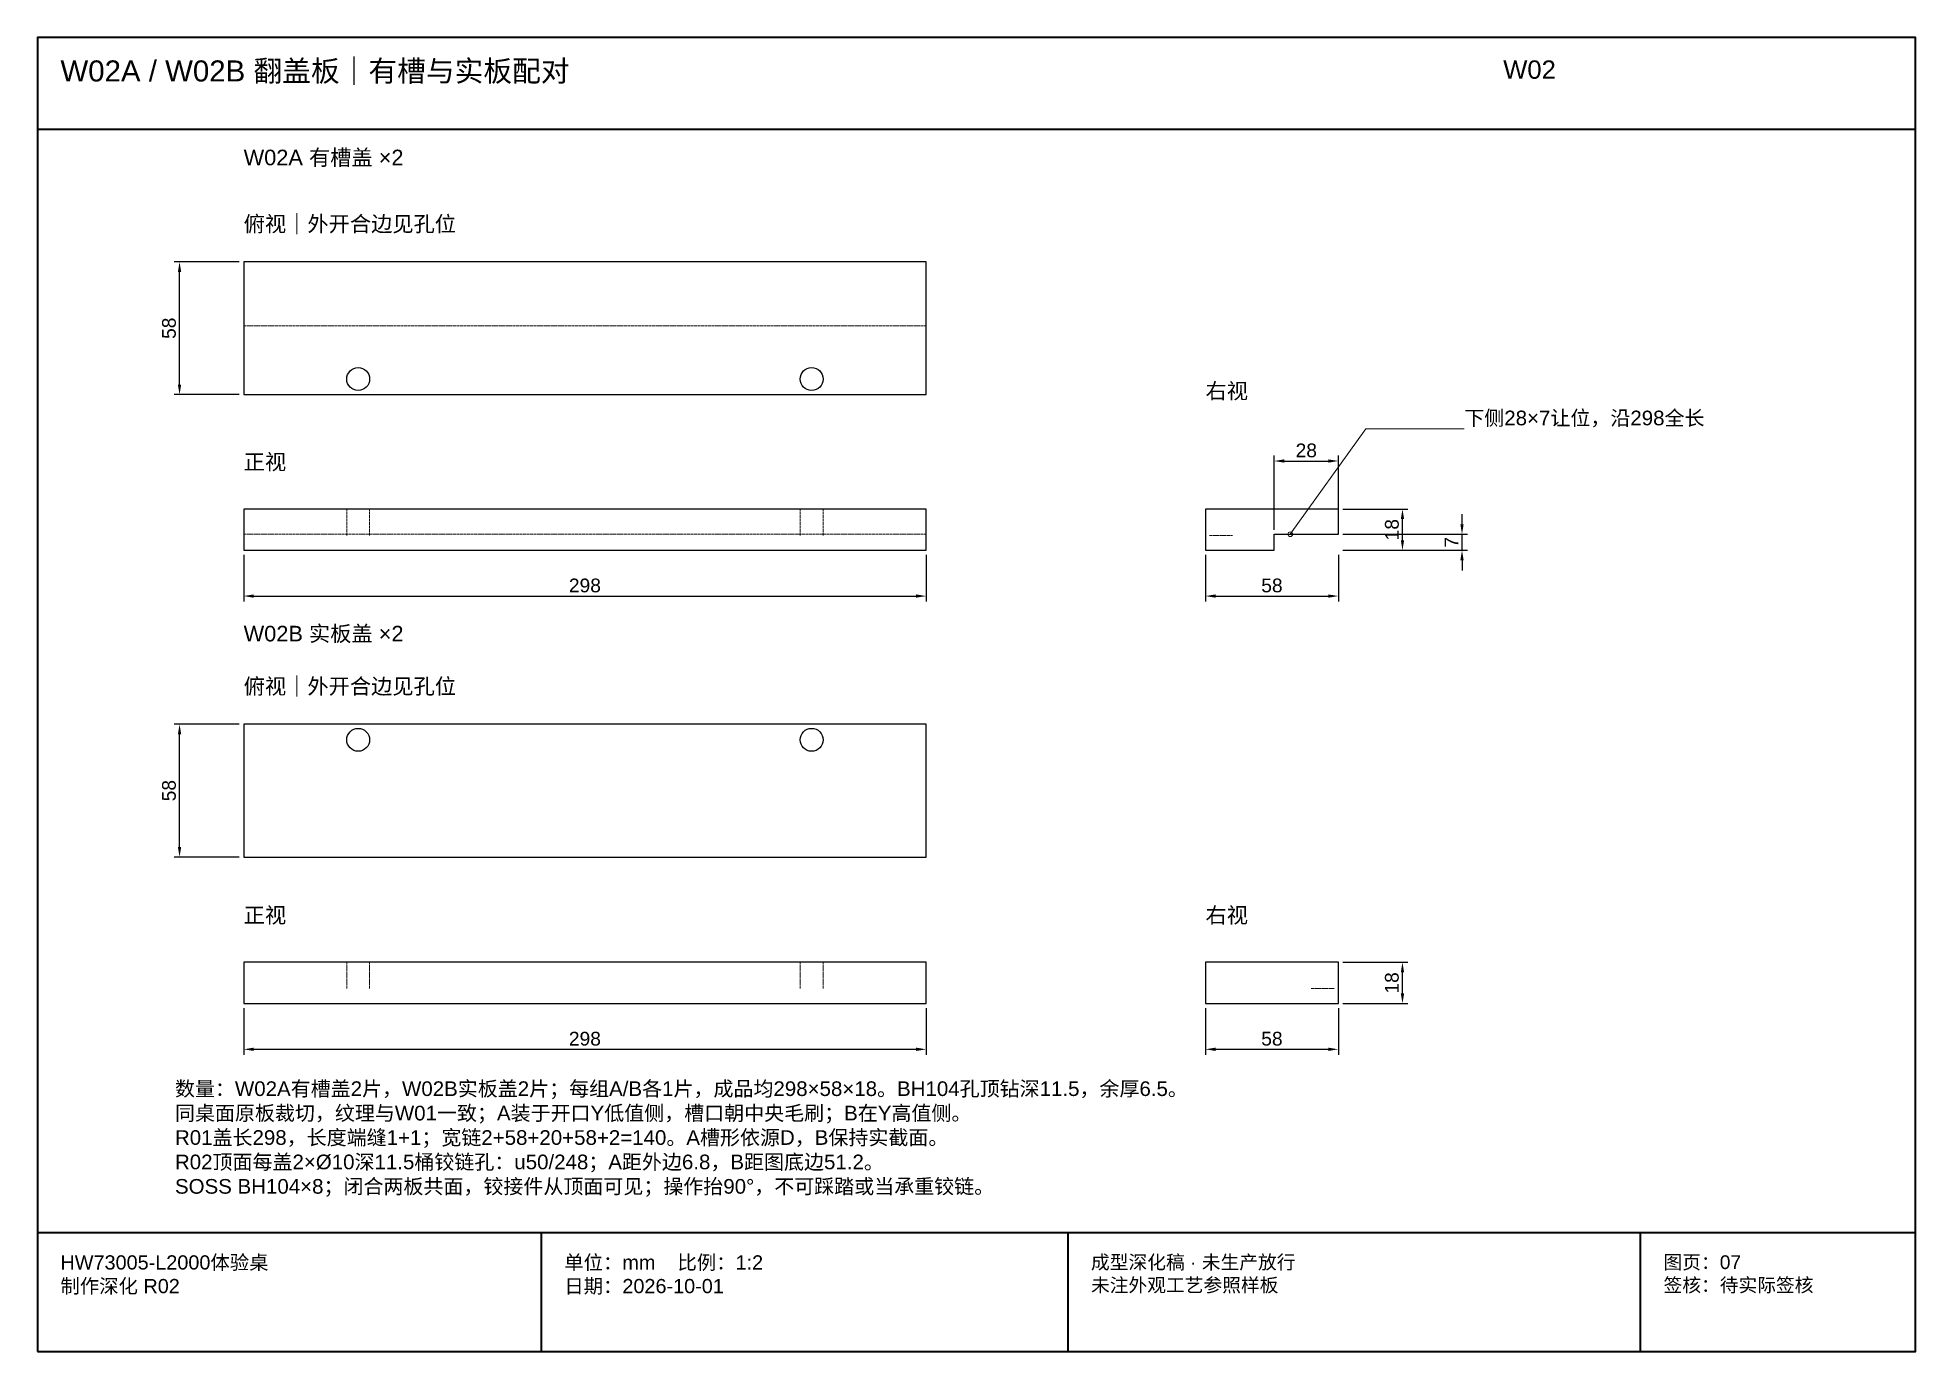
# Model space of a CAD drawing. Header units: millimetres. Extents: x 50 to 432208, y 2 to 4150.
# Drawn here: x 72010 to 72830, y 10 to 584 of the extents above; entities that cross this region are included whole.
import ezdxf

# ---------------------------------------------------------------- set-up
doc = ezdxf.new("R2010")
doc.units = ezdxf.units.MM
doc.linetypes.add('DASHED', pattern=[1.524, 1.27, -0.254])
for name, color, linetype, lineweight in [('DIM', 7, 'Continuous', 13), ('FRAME', 7, 'Continuous', 35), ('HIDDEN', 8, 'DASHED', 13), ('NOTE', 7, 'Continuous', 18), ('OUTLINE', 7, 'Continuous', 25)]:
    doc.layers.add(name, color=color, linetype=linetype, lineweight=lineweight)
doc.styles.add('CN', font='Arial Unicode.ttf')
doc.dimstyles.new('D2', dxfattribs={"dimtxt": 6, "dimasz": 4.4, "dimexe": 2.4, "dimexo": 2, "dimgap": 1.6, "dimtad": 1, "dimdsep": 46, "dimtxsty": 'CN', "dimcen": 2.5, "dimclrd": 7, "dimclre": 7, "dimclrt": 7, "dimazin": 3, "dimtfac": 1, "dimtmove": 0, "dimatfit": 3})

msp = doc.modelspace()

# ---------------------------------------------------------------- texts
at = {"layer": 'NOTE', "attachment_point": 1, "style": 'CN'}
for s, insert, char_height, width in [('W02A / W02B 翻盖板｜有槽与实板配对', (72020, 574), 9.2, 620), ('W02', (72650, 574), 8, 180), ('W02A 有槽盖 ×2', (72100, 535), 6.8, 220), ('俯视｜外开合边见孔位', (72100, 506), 6.8, 220), ('右视', (72520, 433), 6.8, 220), ('下侧28×7让位，沿298全长', (72633, 421), 6.4, 180), ('正视', (72100, 402), 6.8, 220), ('W02B 实板盖 ×2', (72100, 327), 6.8, 220), ('俯视｜外开合边见孔位', (72100, 304), 6.8, 220), ('正视', (72100, 204), 6.8, 220), ('右视', (72520, 204), 6.8, 220), ('数量：W02A有槽盖2片，W02B实板盖2片；每组A/B各1片，成品均298×58×18。BH104孔顶钻深11.5，余厚6.5。\\P同桌面原板裁切，纹理与W01一致；A装于开口Y低值侧，槽口朝中央毛刷；B在Y高值侧。\\PR01盖长298，长度端缝1+1；宽链2+58+20+58+2=140。A槽形依源D，B保持实截面。\\PR02顶面每盖2×Ø10深11.5桶铰链孔：u50/248；A距外边6.8，B距图底边51.2。\\PSOSS BH104×8；闭合两板共面，铰接件从顶面可见；操作抬90°，不可踩踏或当承重铰链。', (72070, 128), 6.4, 720), ('HW73005-L2000体验桌\\P制作深化 R02', (72020, 52), 6.2, 200), ('单位：mm    比例：1:2\\P日期：2026-10-01', (72240, 52), 6.2, 210), ('成型深化稿 · 未生产放行\\P未注外观工艺参照样板', (72470, 52), 6, 230), ('图页：07\\P签核：待实际签核', (72720, 52), 6, 110)]:
    msp.add_mtext(s, dxfattribs=dict(at, insert=insert, char_height=char_height, width=width))

# ---------------------------------------------------------------- dimensions: what is measured, and where the dimension line sits
at = {"layer": 'DIM'}
for base, p1, p2 in [((72072, 428), (72100, 428), (72100, 486)), ((72606, 360), (72578, 360), (72578, 378)), ((72632, 360), (72578, 360), (72578, 367)), ((72072, 226), (72100, 226), (72100, 284)), ((72606, 162), (72578, 162), (72578, 180))]:
    msp.add_linear_dim(base=base, p1=p1, p2=p2, angle=90, dimstyle='D2', dxfattribs=at).render()
for base, p1, p2 in [((72550, 399), (72550, 367), (72578, 367)), ((72100, 340), (72100, 360), (72398, 360)), ((72520, 340), (72520, 360), (72578, 360)), ((72100, 142), (72100, 162), (72398, 162)), ((72520, 142), (72520, 162), (72578, 162))]:
    msp.add_linear_dim(base=base, p1=p1, p2=p2, dimstyle='D2', dxfattribs=at).render()

# ---------------------------------------------------------------- linework, layer by layer
at = {"layer": 'DIM'}
msp.add_lwpolyline([(72557, 367), (72590, 413), (72633, 413)], dxfattribs=at)
msp.add_circle((72557, 367), 1, dxfattribs=at)
at = {"layer": 'FRAME'}
for p, q in [((72010, 544), (72830, 544)), ((72010, 62), (72830, 62)), ((72230, 10), (72230, 62)), ((72460, 10), (72460, 62)), ((72710, 10), (72710, 62))]:
    msp.add_line(p, q, dxfattribs=at)
msp.add_lwpolyline([(72010, 10), (72830, 10), (72830, 584), (72010, 584)], close=True, dxfattribs=at)
at = {"layer": 'HIDDEN'}
for p, q in [((72100, 458), (72398, 458)), ((72145, 366.5), (72145, 378)), ((72155, 366.5), (72155, 378)), ((72343, 366.5), (72343, 378)), ((72353, 366.5), (72353, 378)), ((72100, 367), (72398, 367)), ((72521.8, 366.5), (72531.8, 366.5)), ((72145, 168.5), (72145, 180)), ((72155, 168.5), (72155, 180)), ((72343, 168.5), (72343, 180)), ((72353, 168.5), (72353, 180)), ((72566.2, 168.5), (72576.2, 168.5))]:
    msp.add_line(p, q, dxfattribs=at)
at = {"layer": 'OUTLINE'}
for points in [[(72100, 428), (72398, 428), (72398, 486), (72100, 486)], [(72100, 360), (72398, 360), (72398, 378), (72100, 378)], [(72520, 360), (72550, 360), (72550, 367), (72578, 367), (72578, 378), (72520, 378)], [(72100, 226), (72398, 226), (72398, 284), (72100, 284)], [(72100, 162), (72398, 162), (72398, 180), (72100, 180)], [(72520, 162), (72578, 162), (72578, 180), (72520, 180)]]:
    msp.add_lwpolyline(points, close=True, dxfattribs=at)
for centre in [(72150, 434.8), (72348, 434.8), (72150, 277.2), (72348, 277.2)]:
    msp.add_circle(centre, 5, dxfattribs=at)

msp.set_redraw_order([(e.dxf.handle, doc.entitydb.next_handle()) for e in msp.query("TEXT MTEXT ATTDEF DIMENSION ARC_DIMENSION")])  # texts and dimensions are drawn at this point

doc.saveas('drawing.dxf')
